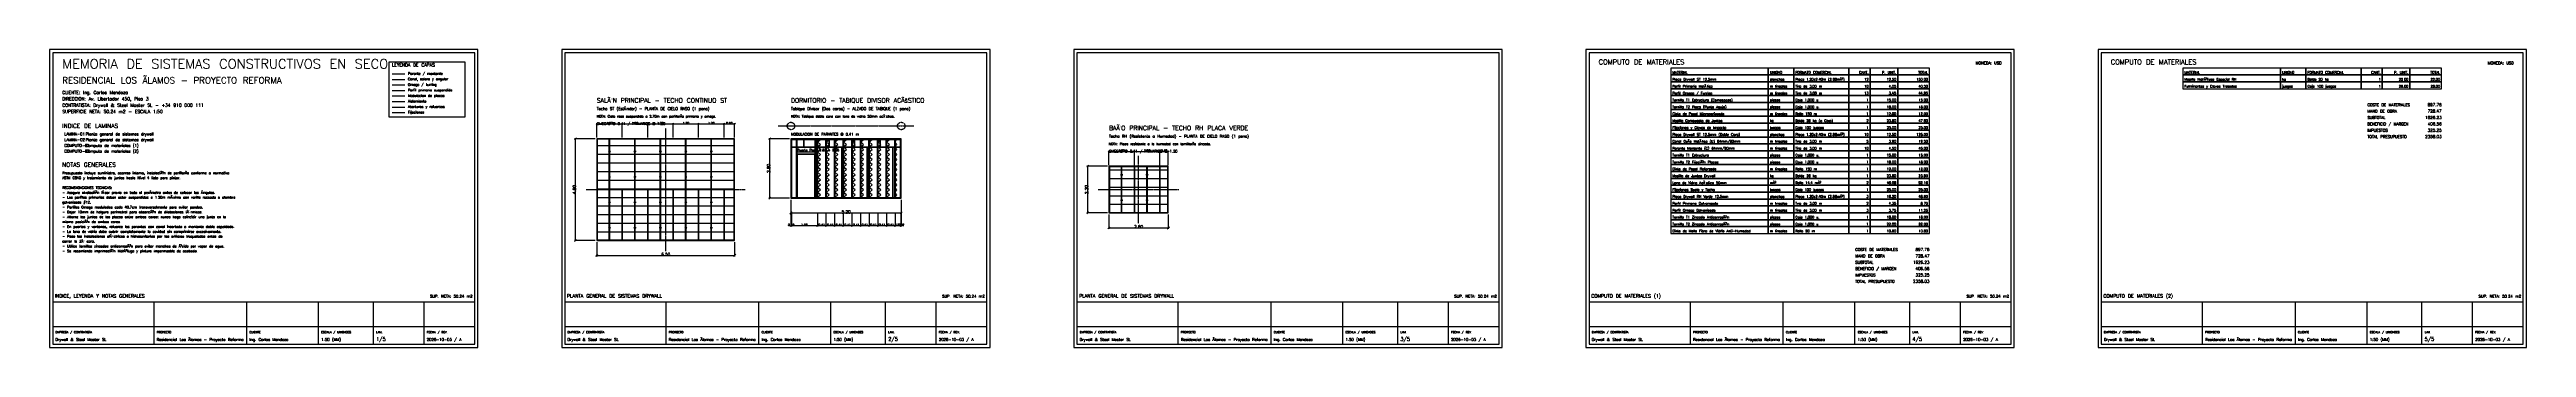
# Model space of a CAD drawing. Header units: millimetres. Extents: x 400 to 117200, y 400 to 14450.
import ezdxf
from ezdxf.enums import TextEntityAlignment as Align

# ---------------------------------------------------------------- set-up
doc = ezdxf.new("R2010")
doc.units = ezdxf.units.MM
doc.linetypes.add('CENTER', pattern=[2, 1.25, -0.25, 0.25, -0.25])
for name, color, linetype in [('ARQ-MURO', 7, 'CONTINUOUS'), ('DW-ABERTURA', 2, 'CONTINUOUS'), ('DW-AISLANTE', 40, 'CONTINUOUS'), ('DW-CANAL', 5, 'CONTINUOUS'), ('DW-COTA', 6, 'CONTINUOUS'), ('DW-EJE', 1, 'CENTER'), ('DW-FIJACION', 8, 'CONTINUOUS'), ('DW-OMEGA', 140, 'CONTINUOUS'), ('DW-PERFIL', 4, 'CONTINUOUS'), ('DW-PLACA', 3, 'CONTINUOUS'), ('DW-PRIMARIO', 30, 'CONTINUOUS'), ('DW-SIMBOLO', 7, 'CONTINUOUS'), ('DW-TEXTO', 7, 'CONTINUOUS'), ('PLANO-MARCO', 7, 'CONTINUOUS'), ('PLANO-TABLA', 7, 'CONTINUOUS')]:
    doc.layers.add(name, color=color, linetype=linetype)
doc.styles.get("Standard").update_dxf_attribs({"font": 'txt.shx'})

msp = doc.modelspace()

# ---------------------------------------------------------------- linework, layer by layer
at = {"layer": 'ARQ-MURO'}
for points in [[(26206, 5444.5), (32706, 5444.5), (32706, 10244.5), (26206, 10244.5)], [(35362, 7444.5), (40562, 7444.5), (40562, 10244.5), (35362, 10244.5)], [(50356, 6744.5), (53156, 6744.5), (53156, 8944.5), (50356, 8944.5)]]:
    msp.add_lwpolyline(points, close=True, dxfattribs=at)
at = {"layer": 'DW-ABERTURA'}
msp.add_line((16550, 11740), (17150, 11740), dxfattribs=at)
msp.add_lwpolyline([(35662, 7464.5), (36482, 7464.5), (36482, 9514.5), (35662, 9514.5)], close=True, dxfattribs=at)
at = {"layer": 'DW-AISLANTE'}
msp.add_line((16550, 12000), (17150, 12000), dxfattribs=at)
for points in [[(36615.56, 7474.5), (36753.94, 7593.630435), (36615.56, 7712.76087), (36753.94, 7831.891304), (36615.56, 7951.021739), (36753.94, 8070.152174), (36615.56, 8189.282609), (36753.94, 8308.413043), (36615.56, 8427.543478), (36753.94, 8546.673913), (36615.56, 8665.804348), (36753.94, 8784.934783), (36615.56, 8904.065217), (36753.94, 9023.195652), (36615.56, 9142.326087), (36753.94, 9261.456522), (36615.56, 9380.586957), (36753.94, 9499.717391), (36615.56, 9618.847826), (36753.94, 9737.978261), (36615.56, 9857.108696), (36753.94, 9976.23913), (36615.56, 10095.369565), (36753.94, 10214.5)], [(37022.56, 7474.5), (37160.94, 7593.630435), (37022.56, 7712.76087), (37160.94, 7831.891304), (37022.56, 7951.021739), (37160.94, 8070.152174), (37022.56, 8189.282609), (37160.94, 8308.413043), (37022.56, 8427.543478), (37160.94, 8546.673913), (37022.56, 8665.804348), (37160.94, 8784.934783), (37022.56, 8904.065217), (37160.94, 9023.195652), (37022.56, 9142.326087), (37160.94, 9261.456522), (37022.56, 9380.586957), (37160.94, 9499.717391), (37022.56, 9618.847826), (37160.94, 9737.978261), (37022.56, 9857.108696), (37160.94, 9976.23913), (37022.56, 10095.369565), (37160.94, 10214.5)], [(37429.56, 7474.5), (37567.94, 7593.630435), (37429.56, 7712.76087), (37567.94, 7831.891304), (37429.56, 7951.021739), (37567.94, 8070.152174), (37429.56, 8189.282609), (37567.94, 8308.413043), (37429.56, 8427.543478), (37567.94, 8546.673913), (37429.56, 8665.804348), (37567.94, 8784.934783), (37429.56, 8904.065217), (37567.94, 9023.195652), (37429.56, 9142.326087), (37567.94, 9261.456522), (37429.56, 9380.586957), (37567.94, 9499.717391), (37429.56, 9618.847826), (37567.94, 9737.978261), (37429.56, 9857.108696), (37567.94, 9976.23913), (37429.56, 10095.369565), (37567.94, 10214.5)], [(37836.56, 7474.5), (37974.94, 7593.630435), (37836.56, 7712.76087), (37974.94, 7831.891304), (37836.56, 7951.021739), (37974.94, 8070.152174), (37836.56, 8189.282609), (37974.94, 8308.413043), (37836.56, 8427.543478), (37974.94, 8546.673913), (37836.56, 8665.804348), (37974.94, 8784.934783), (37836.56, 8904.065217), (37974.94, 9023.195652), (37836.56, 9142.326087), (37974.94, 9261.456522), (37836.56, 9380.586957), (37974.94, 9499.717391), (37836.56, 9618.847826), (37974.94, 9737.978261), (37836.56, 9857.108696), (37974.94, 9976.23913), (37836.56, 10095.369565), (37974.94, 10214.5)], [(38243.56, 7474.5), (38381.94, 7593.630435), (38243.56, 7712.76087), (38381.94, 7831.891304), (38243.56, 7951.021739), (38381.94, 8070.152174), (38243.56, 8189.282609), (38381.94, 8308.413043), (38243.56, 8427.543478), (38381.94, 8546.673913), (38243.56, 8665.804348), (38381.94, 8784.934783), (38243.56, 8904.065217), (38381.94, 9023.195652), (38243.56, 9142.326087), (38381.94, 9261.456522), (38243.56, 9380.586957), (38381.94, 9499.717391), (38243.56, 9618.847826), (38381.94, 9737.978261), (38243.56, 9857.108696), (38381.94, 9976.23913), (38243.56, 10095.369565), (38381.94, 10214.5)], [(38650.56, 7474.5), (38788.94, 7593.630435), (38650.56, 7712.76087), (38788.94, 7831.891304), (38650.56, 7951.021739), (38788.94, 8070.152174), (38650.56, 8189.282609), (38788.94, 8308.413043), (38650.56, 8427.543478), (38788.94, 8546.673913), (38650.56, 8665.804348), (38788.94, 8784.934783), (38650.56, 8904.065217), (38788.94, 9023.195652), (38650.56, 9142.326087), (38788.94, 9261.456522), (38650.56, 9380.586957), (38788.94, 9499.717391), (38650.56, 9618.847826), (38788.94, 9737.978261), (38650.56, 9857.108696), (38788.94, 9976.23913), (38650.56, 10095.369565), (38788.94, 10214.5)], [(39057.56, 7474.5), (39195.94, 7593.630435), (39057.56, 7712.76087), (39195.94, 7831.891304), (39057.56, 7951.021739), (39195.94, 8070.152174), (39057.56, 8189.282609), (39195.94, 8308.413043), (39057.56, 8427.543478), (39195.94, 8546.673913), (39057.56, 8665.804348), (39195.94, 8784.934783), (39057.56, 8904.065217), (39195.94, 9023.195652), (39057.56, 9142.326087), (39195.94, 9261.456522), (39057.56, 9380.586957), (39195.94, 9499.717391), (39057.56, 9618.847826), (39195.94, 9737.978261), (39057.56, 9857.108696), (39195.94, 9976.23913), (39057.56, 10095.369565), (39195.94, 10214.5)], [(39464.56, 7474.5), (39602.94, 7593.630435), (39464.56, 7712.76087), (39602.94, 7831.891304), (39464.56, 7951.021739), (39602.94, 8070.152174), (39464.56, 8189.282609), (39602.94, 8308.413043), (39464.56, 8427.543478), (39602.94, 8546.673913), (39464.56, 8665.804348), (39602.94, 8784.934783), (39464.56, 8904.065217), (39602.94, 9023.195652), (39464.56, 9142.326087), (39602.94, 9261.456522), (39464.56, 9380.586957), (39602.94, 9499.717391), (39464.56, 9618.847826), (39602.94, 9737.978261), (39464.56, 9857.108696), (39602.94, 9976.23913), (39464.56, 10095.369565), (39602.94, 10214.5)], [(39871.56, 7474.5), (40009.94, 7593.630435), (39871.56, 7712.76087), (40009.94, 7831.891304), (39871.56, 7951.021739), (40009.94, 8070.152174), (39871.56, 8189.282609), (40009.94, 8308.413043), (39871.56, 8427.543478), (40009.94, 8546.673913), (39871.56, 8665.804348), (40009.94, 8784.934783), (39871.56, 8904.065217), (40009.94, 9023.195652), (39871.56, 9142.326087), (40009.94, 9261.456522), (39871.56, 9380.586957), (40009.94, 9499.717391), (39871.56, 9618.847826), (40009.94, 9737.978261), (39871.56, 9857.108696), (40009.94, 9976.23913), (39871.56, 10095.369565), (40009.94, 10214.5)], [(40267.44, 7474.5), (40358.56, 7593.630435), (40267.44, 7712.76087), (40358.56, 7831.891304), (40267.44, 7951.021739), (40358.56, 8070.152174), (40267.44, 8189.282609), (40358.56, 8308.413043), (40267.44, 8427.543478), (40358.56, 8546.673913), (40267.44, 8665.804348), (40358.56, 8784.934783), (40267.44, 8904.065217), (40358.56, 9023.195652), (40267.44, 9142.326087), (40358.56, 9261.456522), (40267.44, 9380.586957), (40358.56, 9499.717391), (40267.44, 9618.847826), (40358.56, 9737.978261), (40267.44, 9857.108696), (40358.56, 9976.23913), (40267.44, 10095.369565), (40358.56, 10214.5)]]:
    msp.add_lwpolyline(points, dxfattribs=at)
at = {"layer": 'DW-CANAL'}
for p, q in [((16550, 13040), (17150, 13040)), ((35362, 10214.5), (40562, 10214.5)), ((35362, 7474.5), (40562, 7474.5))]:
    msp.add_line(p, q, dxfattribs=at)
for points in [[(26231, 5469.5), (32681, 5469.5), (32681, 10219.5), (26231, 10219.5)], [(50381, 6769.5), (53131, 6769.5), (53131, 8919.5), (50381, 8919.5)]]:
    msp.add_lwpolyline(points, close=True, dxfattribs=at)
at = {"layer": 'DW-COTA'}
for p, q in [((26171, 10909.5), (26241, 10979.5)), ((26206, 10304.5), (26206, 10979.5)), ((26206, 10944.5), (27406, 10944.5)), ((27371, 10909.5), (27441, 10979.5)), ((27371, 10909.5), (27441, 10979.5)), ((27406, 10304.5), (27406, 10979.5)), ((27406, 10304.5), (27406, 10979.5)), ((27406, 10944.5), (28606, 10944.5)), ((28571, 10909.5), (28641, 10979.5)), ((28571, 10909.5), (28641, 10979.5)), ((28606, 10304.5), (28606, 10979.5)), ((28606, 10304.5), (28606, 10979.5)), ((28606, 10944.5), (29806, 10944.5)), ((29771, 10909.5), (29841, 10979.5)), ((29771, 10909.5), (29841, 10979.5)), ((29806, 10304.5), (29806, 10979.5)), ((29806, 10304.5), (29806, 10979.5)), ((29806, 10944.5), (31006, 10944.5)), ((30971, 10909.5), (31041, 10979.5)), ((30971, 10909.5), (31041, 10979.5)), ((31006, 10304.5), (31006, 10979.5)), ((31006, 10304.5), (31006, 10979.5)), ((31006, 10944.5), (32206, 10944.5)), ((32171, 10909.5), (32241, 10979.5)), ((32171, 10909.5), (32241, 10979.5)), ((32206, 10304.5), (32206, 10979.5)), ((32206, 10304.5), (32206, 10979.5)), ((32206, 10944.5), (32706, 10944.5)), ((32671, 10909.5), (32741, 10979.5)), ((32706, 10304.5), (32706, 10979.5)), ((25157, 10195.5), (25255, 10293.5)), ((26136, 10244.5), (25157, 10244.5)), ((25206, 5444.5), (25206, 10244.5)), ((34313, 10195.5), (34411, 10293.5)), ((35292, 10244.5), (34313, 10244.5)), ((34362, 7444.5), (34362, 10244.5)), ((50321, 9609.5), (50391, 9679.5)), ((50356, 9004.5), (50356, 9679.5)), ((50356, 9644.5), (51556, 9644.5)), ((51521, 9609.5), (51591, 9679.5)), ((51521, 9609.5), (51591, 9679.5)), ((51556, 9004.5), (51556, 9679.5)), ((51556, 9004.5), (51556, 9679.5)), ((51556, 9644.5), (52756, 9644.5)), ((52721, 9609.5), (52791, 9679.5)), ((52721, 9609.5), (52791, 9679.5)), ((52756, 9004.5), (52756, 9679.5)), ((52756, 9004.5), (52756, 9679.5)), ((52756, 9644.5), (53156, 9644.5)), ((53121, 9609.5), (53191, 9679.5)), ((53156, 9004.5), (53156, 9679.5)), ((49307, 8895.5), (49405, 8993.5)), ((50286, 8944.5), (49307, 8944.5)), ((49356, 6744.5), (49356, 8944.5)), ((34313, 7395.5), (34411, 7493.5)), ((35292, 7444.5), (34313, 7444.5)), ((35362, 7364.5), (35362, 6695.5)), ((40562, 7364.5), (40562, 6695.5)), ((35313, 6695.5), (35411, 6793.5)), ((35327, 6109.5), (35397, 6179.5)), ((35351, 6109.5), (35421, 6179.5)), ((35351, 6109.5), (35421, 6179.5)), ((35362, 6744.5), (40562, 6744.5)), ((35362, 6694.5), (35362, 6109.5)), ((35362, 6144.5), (35386, 6144.5)), ((35386, 6694.5), (35386, 6109.5)), ((35386, 6694.5), (35386, 6109.5)), ((35386, 6144.5), (36607, 6144.5)), ((36572, 6109.5), (36642, 6179.5)), ((36572, 6109.5), (36642, 6179.5)), ((36607, 6694.5), (36607, 6109.5)), ((36607, 6694.5), (36607, 6109.5)), ((36607, 6144.5), (37014, 6144.5)), ((36979, 6109.5), (37049, 6179.5)), ((36979, 6109.5), (37049, 6179.5)), ((37014, 6694.5), (37014, 6109.5)), ((37014, 6694.5), (37014, 6109.5)), ((37014, 6144.5), (37421, 6144.5)), ((37386, 6109.5), (37456, 6179.5)), ((37386, 6109.5), (37456, 6179.5)), ((37421, 6694.5), (37421, 6109.5)), ((37421, 6694.5), (37421, 6109.5)), ((37421, 6144.5), (37828, 6144.5)), ((37793, 6109.5), (37863, 6179.5)), ((37793, 6109.5), (37863, 6179.5)), ((37828, 6694.5), (37828, 6109.5)), ((37828, 6694.5), (37828, 6109.5)), ((37828, 6144.5), (38235, 6144.5)), ((38200, 6109.5), (38270, 6179.5)), ((38200, 6109.5), (38270, 6179.5)), ((38235, 6694.5), (38235, 6109.5)), ((38235, 6694.5), (38235, 6109.5)), ((38235, 6144.5), (38642, 6144.5)), ((38607, 6109.5), (38677, 6179.5)), ((38607, 6109.5), (38677, 6179.5)), ((38642, 6694.5), (38642, 6109.5)), ((38642, 6694.5), (38642, 6109.5)), ((38642, 6144.5), (39049, 6144.5)), ((39014, 6109.5), (39084, 6179.5)), ((39014, 6109.5), (39084, 6179.5)), ((39049, 6694.5), (39049, 6109.5)), ((39049, 6694.5), (39049, 6109.5)), ((39049, 6144.5), (39456, 6144.5)), ((39421, 6109.5), (39491, 6179.5)), ((39421, 6109.5), (39491, 6179.5)), ((39456, 6694.5), (39456, 6109.5)), ((39456, 6694.5), (39456, 6109.5)), ((39456, 6144.5), (39863, 6144.5)), ((39828, 6109.5), (39898, 6179.5)), ((39828, 6109.5), (39898, 6179.5)), ((39863, 6694.5), (39863, 6109.5)), ((39863, 6694.5), (39863, 6109.5)), ((39863, 6144.5), (40270, 6144.5)), ((40235, 6109.5), (40305, 6179.5)), ((40235, 6109.5), (40305, 6179.5)), ((40270, 6694.5), (40270, 6109.5)), ((40270, 6694.5), (40270, 6109.5)), ((40270, 6144.5), (40538, 6144.5)), ((40503, 6109.5), (40573, 6179.5)), ((40503, 6109.5), (40573, 6179.5)), ((40513, 6695.5), (40611, 6793.5)), ((40527, 6109.5), (40597, 6179.5)), ((40538, 6694.5), (40538, 6109.5)), ((40538, 6694.5), (40538, 6109.5)), ((40538, 6144.5), (40562, 6144.5)), ((40562, 6694.5), (40562, 6109.5)), ((49307, 6695.5), (49405, 6793.5)), ((50286, 6744.5), (49307, 6744.5)), ((50307, 5995.5), (50405, 6093.5)), ((50356, 6664.5), (50356, 5995.5)), ((50356, 6044.5), (53156, 6044.5)), ((53107, 5995.5), (53205, 6093.5)), ((53156, 6664.5), (53156, 5995.5)), ((25157, 5395.5), (25255, 5493.5)), ((26136, 5444.5), (25157, 5444.5)), ((26157, 4695.5), (26255, 4793.5)), ((26206, 5364.5), (26206, 4695.5)), ((26206, 4744.5), (32706, 4744.5)), ((32657, 4695.5), (32755, 4793.5)), ((32706, 5364.5), (32706, 4695.5))]:
    msp.add_line(p, q, dxfattribs=at)
at = {"layer": 'DW-EJE'}
for p, q in [((29456, 4944.5), (29456, 10744.5)), ((34762, 10844.5), (41162, 10844.5)), ((51756, 6244.5), (51756, 9444.5)), ((25706, 7844.5), (33206, 7844.5)), ((49856, 7844.5), (53656, 7844.5))]:
    msp.add_line(p, q, dxfattribs=at)
for centre in [(35362, 10844.5), (40562, 10844.5)]:
    msp.add_circle(centre, 175, dxfattribs=at)
at = {"layer": 'DW-FIJACION'}
msp.add_line((16550, 11480), (17150, 11480), dxfattribs=at)
at = {"layer": 'DW-OMEGA'}
for p, q in [((16550, 12780), (17150, 12780)), ((26206, 9921.5), (32706, 9921.5)), ((26206, 9514.5), (32706, 9514.5)), ((26206, 9107.5), (32706, 9107.5)), ((26206, 8700.5), (32706, 8700.5)), ((26206, 8293.5), (32706, 8293.5)), ((50356, 8779.5), (53156, 8779.5)), ((50356, 8372.5), (53156, 8372.5)), ((26206, 7886.5), (32706, 7886.5)), ((26206, 7479.5), (32706, 7479.5)), ((26206, 7072.5), (32706, 7072.5)), ((50356, 7965.5), (53156, 7965.5)), ((50356, 7558.5), (53156, 7558.5)), ((50356, 7151.5), (53156, 7151.5)), ((26206, 6665.5), (32706, 6665.5)), ((26206, 6258.5), (32706, 6258.5)), ((26206, 5851.5), (32706, 5851.5))]:
    msp.add_line(p, q, dxfattribs=at)
at = {"layer": 'DW-PERFIL'}
msp.add_line((16550, 13300), (17150, 13300), dxfattribs=at)
for points in [[(35362, 7474.5), (35410, 7474.5), (35410, 10214.5), (35362, 10214.5)], [(35614, 7474.5), (35662, 7474.5), (35662, 10214.5), (35614, 10214.5)], [(35614, 9514.5), (36530, 9514.5), (36530, 9604.5), (35614, 9604.5)], [(36482, 7474.5), (36530, 7474.5), (36530, 10214.5), (36482, 10214.5)], [(36583, 7474.5), (36631, 7474.5), (36631, 10214.5), (36583, 10214.5)], [(36990, 7474.5), (37038, 7474.5), (37038, 10214.5), (36990, 10214.5)], [(37397, 7474.5), (37445, 7474.5), (37445, 10214.5), (37397, 10214.5)], [(37804, 7474.5), (37852, 7474.5), (37852, 10214.5), (37804, 10214.5)], [(38211, 7474.5), (38259, 7474.5), (38259, 10214.5), (38211, 10214.5)], [(38618, 7474.5), (38666, 7474.5), (38666, 10214.5), (38618, 10214.5)], [(39025, 7474.5), (39073, 7474.5), (39073, 10214.5), (39025, 10214.5)], [(39432, 7474.5), (39480, 7474.5), (39480, 10214.5), (39432, 10214.5)], [(39839, 7474.5), (39887, 7474.5), (39887, 10214.5), (39839, 10214.5)], [(40246, 7474.5), (40294, 7474.5), (40294, 10214.5), (40246, 10214.5)], [(40514, 7474.5), (40562, 7474.5), (40562, 10214.5), (40514, 10214.5)]]:
    msp.add_lwpolyline(points, close=True, dxfattribs=at)
at = {"layer": 'DW-PLACA'}
msp.add_line((16550, 12260), (17150, 12260), dxfattribs=at)
for points in [[(26206, 7844.5), (26806, 7844.5), (26806, 10244.5), (26206, 10244.5)], [(26806, 7844.5), (28006, 7844.5), (28006, 10244.5), (26806, 10244.5)], [(28006, 7844.5), (29206, 7844.5), (29206, 10244.5), (28006, 10244.5)], [(29206, 7844.5), (30406, 7844.5), (30406, 10244.5), (29206, 10244.5)], [(30406, 7844.5), (31606, 7844.5), (31606, 10244.5), (30406, 10244.5)], [(31606, 7844.5), (32706, 7844.5), (32706, 10244.5), (31606, 10244.5)], [(35362, 9844.5), (35962, 9844.5), (35962, 10244.5), (35362, 10244.5)], [(35362, 7444.5), (36562, 7444.5), (36562, 9844.5), (35362, 9844.5)], [(35962, 9844.5), (37162, 9844.5), (37162, 10244.5), (35962, 10244.5)], [(36562, 7444.5), (37762, 7444.5), (37762, 9844.5), (36562, 9844.5)], [(37162, 9844.5), (38362, 9844.5), (38362, 10244.5), (37162, 10244.5)], [(37762, 7444.5), (38962, 7444.5), (38962, 9844.5), (37762, 9844.5)], [(38362, 9844.5), (39562, 9844.5), (39562, 10244.5), (38362, 10244.5)], [(38962, 7444.5), (40162, 7444.5), (40162, 9844.5), (38962, 9844.5)], [(39562, 9844.5), (40562, 9844.5), (40562, 10244.5), (39562, 10244.5)], [(40162, 7444.5), (40562, 7444.5), (40562, 9844.5), (40162, 9844.5)], [(50356, 6744.5), (51556, 6744.5), (51556, 8944.5), (50356, 8944.5)], [(51556, 6744.5), (52756, 6744.5), (52756, 8944.5), (51556, 8944.5)], [(52756, 6744.5), (53156, 6744.5), (53156, 8944.5), (52756, 8944.5)], [(26206, 5444.5), (27406, 5444.5), (27406, 7844.5), (26206, 7844.5)], [(27406, 5444.5), (28606, 5444.5), (28606, 7844.5), (27406, 7844.5)], [(28606, 5444.5), (29806, 5444.5), (29806, 7844.5), (28606, 7844.5)], [(29806, 5444.5), (31006, 5444.5), (31006, 7844.5), (29806, 7844.5)], [(31006, 5444.5), (32206, 5444.5), (32206, 7844.5), (31006, 7844.5)], [(32206, 5444.5), (32706, 5444.5), (32706, 7844.5), (32206, 7844.5)]]:
    msp.add_lwpolyline(points, close=True, dxfattribs=at)
at = {"layer": 'DW-PRIMARIO'}
for p, q in [((16550, 12520), (17150, 12520)), ((26794, 5444.5), (26794, 10244.5)), ((26818, 5444.5), (26818, 10244.5)), ((27994, 5444.5), (27994, 10244.5)), ((28018, 5444.5), (28018, 10244.5)), ((29194, 5444.5), (29194, 10244.5)), ((29218, 5444.5), (29218, 10244.5)), ((30394, 5444.5), (30394, 10244.5)), ((30418, 5444.5), (30418, 10244.5)), ((31594, 5444.5), (31594, 10244.5)), ((31618, 5444.5), (31618, 10244.5)), ((50944, 6744.5), (50944, 8944.5)), ((50968, 6744.5), (50968, 8944.5)), ((52144, 6744.5), (52144, 8944.5)), ((52168, 6744.5), (52168, 8944.5))]:
    msp.add_line(p, q, dxfattribs=at)
at = {"layer": 'DW-SIMBOLO'}
for p, q in [((26758, 9644.5), (26854, 9644.5)), ((26806, 9596.5), (26806, 9692.5)), ((27958, 9644.5), (28054, 9644.5)), ((28006, 9596.5), (28006, 9692.5)), ((29158, 9644.5), (29254, 9644.5)), ((29206, 9596.5), (29206, 9692.5)), ((30358, 9644.5), (30454, 9644.5)), ((30406, 9596.5), (30406, 9692.5)), ((31558, 9644.5), (31654, 9644.5)), ((31606, 9596.5), (31606, 9692.5)), ((26758, 8444.5), (26854, 8444.5)), ((26806, 8396.5), (26806, 8492.5)), ((27958, 8444.5), (28054, 8444.5)), ((28006, 8396.5), (28006, 8492.5)), ((29158, 8444.5), (29254, 8444.5)), ((29206, 8396.5), (29206, 8492.5)), ((30358, 8444.5), (30454, 8444.5)), ((30406, 8396.5), (30406, 8492.5)), ((31558, 8444.5), (31654, 8444.5)), ((31606, 8396.5), (31606, 8492.5)), ((50908, 8544.5), (51004, 8544.5)), ((50956, 8496.5), (50956, 8592.5)), ((52108, 8544.5), (52204, 8544.5)), ((52156, 8496.5), (52156, 8592.5)), ((26758, 7244.5), (26854, 7244.5)), ((26806, 7196.5), (26806, 7292.5)), ((27958, 7244.5), (28054, 7244.5)), ((28006, 7196.5), (28006, 7292.5)), ((29158, 7244.5), (29254, 7244.5)), ((29206, 7196.5), (29206, 7292.5)), ((30358, 7244.5), (30454, 7244.5)), ((30406, 7196.5), (30406, 7292.5)), ((31558, 7244.5), (31654, 7244.5)), ((31606, 7196.5), (31606, 7292.5)), ((50908, 7344.5), (51004, 7344.5)), ((50956, 7296.5), (50956, 7392.5)), ((52108, 7344.5), (52204, 7344.5)), ((52156, 7296.5), (52156, 7392.5)), ((26758, 6044.5), (26854, 6044.5)), ((26806, 5996.5), (26806, 6092.5)), ((27958, 6044.5), (28054, 6044.5)), ((28006, 5996.5), (28006, 6092.5)), ((29158, 6044.5), (29254, 6044.5)), ((29206, 5996.5), (29206, 6092.5)), ((30358, 6044.5), (30454, 6044.5)), ((30406, 5996.5), (30406, 6092.5)), ((31558, 6044.5), (31654, 6044.5)), ((31606, 5996.5), (31606, 6092.5))]:
    msp.add_line(p, q, dxfattribs=at)
for centre in [(26806, 9644.5), (28006, 9644.5), (29206, 9644.5), (30406, 9644.5), (31606, 9644.5), (26806, 8444.5), (28006, 8444.5), (29206, 8444.5), (30406, 8444.5), (31606, 8444.5), (50956, 8544.5), (52156, 8544.5), (26806, 7244.5), (28006, 7244.5), (29206, 7244.5), (30406, 7244.5), (31606, 7244.5), (50956, 7344.5), (52156, 7344.5), (26806, 6044.5), (28006, 6044.5), (29206, 6044.5), (30406, 6044.5), (31606, 6044.5)]:
    msp.add_circle(centre, 30, dxfattribs=at)
at = {"layer": 'PLANO-MARCO'}
for p, q in [((550, 2550), (20450, 2550)), ((550, 2550), (20450, 2550)), ((5326, 550), (5326, 2550)), ((5326, 550), (5326, 2550)), ((9704, 550), (9704, 2550)), ((9704, 550), (9704, 2550)), ((13087, 550), (13087, 2550)), ((13087, 550), (13087, 2550)), ((15674, 550), (15674, 2550)), ((15674, 550), (15674, 2550)), ((18062, 550), (18062, 2550)), ((18062, 550), (18062, 2550)), ((24700, 2550), (44600, 2550)), ((29476, 550), (29476, 2550)), ((33854, 550), (33854, 2550)), ((37237, 550), (37237, 2550)), ((39824, 550), (39824, 2550)), ((42212, 550), (42212, 2550)), ((48850, 2550), (68750, 2550)), ((53626, 550), (53626, 2550)), ((58004, 550), (58004, 2550)), ((61387, 550), (61387, 2550)), ((63974, 550), (63974, 2550)), ((66362, 550), (66362, 2550)), ((73000, 2550), (92900, 2550)), ((73000, 2550), (92900, 2550)), ((77776, 550), (77776, 2550)), ((77776, 550), (77776, 2550)), ((82154, 550), (82154, 2550)), ((82154, 550), (82154, 2550)), ((85537, 550), (85537, 2550)), ((85537, 550), (85537, 2550)), ((88124, 550), (88124, 2550)), ((88124, 550), (88124, 2550)), ((90512, 550), (90512, 2550)), ((90512, 550), (90512, 2550)), ((97150, 2550), (117050, 2550)), ((97150, 2550), (117050, 2550)), ((101926, 550), (101926, 2550)), ((101926, 550), (101926, 2550)), ((106304, 550), (106304, 2550)), ((106304, 550), (106304, 2550)), ((109687, 550), (109687, 2550)), ((109687, 550), (109687, 2550)), ((112274, 550), (112274, 2550)), ((112274, 550), (112274, 2550)), ((114662, 550), (114662, 2550)), ((114662, 550), (114662, 2550)), ((550, 1390), (20450, 1390)), ((550, 1390), (20450, 1390)), ((24700, 1390), (44600, 1390)), ((48850, 1390), (68750, 1390)), ((73000, 1390), (92900, 1390)), ((73000, 1390), (92900, 1390)), ((97150, 1390), (117050, 1390)), ((97150, 1390), (117050, 1390))]:
    msp.add_line(p, q, dxfattribs=at)
for points in [[(400, 400), (20600, 400), (20600, 14450), (400, 14450)], [(400, 400), (20600, 400), (20600, 14450), (400, 14450)], [(550, 550), (20450, 550), (20450, 14300), (550, 14300)], [(550, 550), (20450, 550), (20450, 14300), (550, 14300)], [(24550, 400), (44750, 400), (44750, 14450), (24550, 14450)], [(24700, 550), (44600, 550), (44600, 14300), (24700, 14300)], [(48700, 400), (68900, 400), (68900, 14450), (48700, 14450)], [(48850, 550), (68750, 550), (68750, 14300), (48850, 14300)], [(72850, 400), (93050, 400), (93050, 14450), (72850, 14450)], [(72850, 400), (93050, 400), (93050, 14450), (72850, 14450)], [(73000, 550), (92900, 550), (92900, 14300), (73000, 14300)], [(73000, 550), (92900, 550), (92900, 14300), (73000, 14300)], [(97000, 400), (117200, 400), (117200, 14450), (97000, 14450)], [(97000, 400), (117200, 400), (117200, 14450), (97000, 14450)], [(97150, 550), (117050, 550), (117050, 14300), (97150, 14300)], [(97150, 550), (117050, 550), (117050, 14300), (97150, 14300)], [(16400, 11270), (20000, 11270), (20000, 13850), (16400, 13850)]]:
    msp.add_lwpolyline(points, close=True, dxfattribs=at)
at = {"layer": 'PLANO-TABLA'}
for points in [[(76850, 13250), (81450, 13250), (81450, 13575), (76850, 13575)], [(76850, 12925), (81450, 12925), (81450, 13250), (76850, 13250)], [(76850, 12600), (81450, 12600), (81450, 12925), (76850, 12925)], [(81450, 13250), (82650, 13250), (82650, 13575), (81450, 13575)], [(81450, 12925), (82650, 12925), (82650, 13250), (81450, 13250)], [(81450, 12600), (82650, 12600), (82650, 12925), (81450, 12925)], [(82650, 13250), (85250, 13250), (85250, 13575), (82650, 13575)], [(82650, 12925), (85250, 12925), (85250, 13250), (82650, 13250)], [(82650, 12600), (85250, 12600), (85250, 12925), (82650, 12925)], [(85250, 13250), (86250, 13250), (86250, 13575), (85250, 13575)], [(85250, 12925), (86250, 12925), (86250, 13250), (85250, 13250)], [(85250, 12600), (86250, 12600), (86250, 12925), (85250, 12925)], [(86250, 13250), (87550, 13250), (87550, 13575), (86250, 13575)], [(86250, 12925), (87550, 12925), (87550, 13250), (86250, 13250)], [(86250, 12600), (87550, 12600), (87550, 12925), (86250, 12925)], [(87550, 13250), (89050, 13250), (89050, 13575), (87550, 13575)], [(87550, 12925), (89050, 12925), (89050, 13250), (87550, 13250)], [(87550, 12600), (89050, 12600), (89050, 12925), (87550, 12925)], [(101000, 13250), (105600, 13250), (105600, 13575), (101000, 13575)], [(101000, 12925), (105600, 12925), (105600, 13250), (101000, 13250)], [(101000, 12600), (105600, 12600), (105600, 12925), (101000, 12925)], [(105600, 13250), (106800, 13250), (106800, 13575), (105600, 13575)], [(105600, 12925), (106800, 12925), (106800, 13250), (105600, 13250)], [(105600, 12600), (106800, 12600), (106800, 12925), (105600, 12925)], [(106800, 13250), (109400, 13250), (109400, 13575), (106800, 13575)], [(106800, 12925), (109400, 12925), (109400, 13250), (106800, 13250)], [(106800, 12600), (109400, 12600), (109400, 12925), (106800, 12925)], [(109400, 13250), (110400, 13250), (110400, 13575), (109400, 13575)], [(109400, 12925), (110400, 12925), (110400, 13250), (109400, 13250)], [(109400, 12600), (110400, 12600), (110400, 12925), (109400, 12925)], [(110400, 13250), (111700, 13250), (111700, 13575), (110400, 13575)], [(110400, 12925), (111700, 12925), (111700, 13250), (110400, 13250)], [(110400, 12600), (111700, 12600), (111700, 12925), (110400, 12925)], [(111700, 13250), (113200, 13250), (113200, 13575), (111700, 13575)], [(111700, 12925), (113200, 12925), (113200, 13250), (111700, 13250)], [(111700, 12600), (113200, 12600), (113200, 12925), (111700, 12925)], [(76850, 12275), (81450, 12275), (81450, 12600), (76850, 12600)], [(76850, 11950), (81450, 11950), (81450, 12275), (76850, 12275)], [(76850, 11625), (81450, 11625), (81450, 11950), (76850, 11950)], [(81450, 12275), (82650, 12275), (82650, 12600), (81450, 12600)], [(81450, 11950), (82650, 11950), (82650, 12275), (81450, 12275)], [(81450, 11625), (82650, 11625), (82650, 11950), (81450, 11950)], [(82650, 12275), (85250, 12275), (85250, 12600), (82650, 12600)], [(82650, 11950), (85250, 11950), (85250, 12275), (82650, 12275)], [(82650, 11625), (85250, 11625), (85250, 11950), (82650, 11950)], [(85250, 12275), (86250, 12275), (86250, 12600), (85250, 12600)], [(85250, 11950), (86250, 11950), (86250, 12275), (85250, 12275)], [(85250, 11625), (86250, 11625), (86250, 11950), (85250, 11950)], [(86250, 12275), (87550, 12275), (87550, 12600), (86250, 12600)], [(86250, 11950), (87550, 11950), (87550, 12275), (86250, 12275)], [(86250, 11625), (87550, 11625), (87550, 11950), (86250, 11950)], [(87550, 12275), (89050, 12275), (89050, 12600), (87550, 12600)], [(87550, 11950), (89050, 11950), (89050, 12275), (87550, 12275)], [(87550, 11625), (89050, 11625), (89050, 11950), (87550, 11950)], [(76850, 11300), (81450, 11300), (81450, 11625), (76850, 11625)], [(76850, 10975), (81450, 10975), (81450, 11300), (76850, 11300)], [(76850, 10650), (81450, 10650), (81450, 10975), (76850, 10975)], [(76850, 10325), (81450, 10325), (81450, 10650), (76850, 10650)], [(81450, 11300), (82650, 11300), (82650, 11625), (81450, 11625)], [(81450, 10975), (82650, 10975), (82650, 11300), (81450, 11300)], [(81450, 10650), (82650, 10650), (82650, 10975), (81450, 10975)], [(81450, 10325), (82650, 10325), (82650, 10650), (81450, 10650)], [(82650, 11300), (85250, 11300), (85250, 11625), (82650, 11625)], [(82650, 10975), (85250, 10975), (85250, 11300), (82650, 11300)], [(82650, 10650), (85250, 10650), (85250, 10975), (82650, 10975)], [(82650, 10325), (85250, 10325), (85250, 10650), (82650, 10650)], [(85250, 11300), (86250, 11300), (86250, 11625), (85250, 11625)], [(85250, 10975), (86250, 10975), (86250, 11300), (85250, 11300)], [(85250, 10650), (86250, 10650), (86250, 10975), (85250, 10975)], [(85250, 10325), (86250, 10325), (86250, 10650), (85250, 10650)], [(86250, 11300), (87550, 11300), (87550, 11625), (86250, 11625)], [(86250, 10975), (87550, 10975), (87550, 11300), (86250, 11300)], [(86250, 10650), (87550, 10650), (87550, 10975), (86250, 10975)], [(86250, 10325), (87550, 10325), (87550, 10650), (86250, 10650)], [(87550, 11300), (89050, 11300), (89050, 11625), (87550, 11625)], [(87550, 10975), (89050, 10975), (89050, 11300), (87550, 11300)], [(87550, 10650), (89050, 10650), (89050, 10975), (87550, 10975)], [(87550, 10325), (89050, 10325), (89050, 10650), (87550, 10650)], [(76850, 10000), (81450, 10000), (81450, 10325), (76850, 10325)], [(76850, 9675), (81450, 9675), (81450, 10000), (76850, 10000)], [(76850, 9350), (81450, 9350), (81450, 9675), (76850, 9675)], [(76850, 9025), (81450, 9025), (81450, 9350), (76850, 9350)], [(81450, 10000), (82650, 10000), (82650, 10325), (81450, 10325)], [(81450, 9675), (82650, 9675), (82650, 10000), (81450, 10000)], [(81450, 9350), (82650, 9350), (82650, 9675), (81450, 9675)], [(81450, 9025), (82650, 9025), (82650, 9350), (81450, 9350)], [(82650, 10000), (85250, 10000), (85250, 10325), (82650, 10325)], [(82650, 9675), (85250, 9675), (85250, 10000), (82650, 10000)], [(82650, 9350), (85250, 9350), (85250, 9675), (82650, 9675)], [(82650, 9025), (85250, 9025), (85250, 9350), (82650, 9350)], [(85250, 10000), (86250, 10000), (86250, 10325), (85250, 10325)], [(85250, 9675), (86250, 9675), (86250, 10000), (85250, 10000)], [(85250, 9350), (86250, 9350), (86250, 9675), (85250, 9675)], [(85250, 9025), (86250, 9025), (86250, 9350), (85250, 9350)], [(86250, 10000), (87550, 10000), (87550, 10325), (86250, 10325)], [(86250, 9675), (87550, 9675), (87550, 10000), (86250, 10000)], [(86250, 9350), (87550, 9350), (87550, 9675), (86250, 9675)], [(86250, 9025), (87550, 9025), (87550, 9350), (86250, 9350)], [(87550, 10000), (89050, 10000), (89050, 10325), (87550, 10325)], [(87550, 9675), (89050, 9675), (89050, 10000), (87550, 10000)], [(87550, 9350), (89050, 9350), (89050, 9675), (87550, 9675)], [(87550, 9025), (89050, 9025), (89050, 9350), (87550, 9350)], [(76850, 8700), (81450, 8700), (81450, 9025), (76850, 9025)], [(76850, 8375), (81450, 8375), (81450, 8700), (76850, 8700)], [(76850, 8050), (81450, 8050), (81450, 8375), (76850, 8375)], [(81450, 8700), (82650, 8700), (82650, 9025), (81450, 9025)], [(81450, 8375), (82650, 8375), (82650, 8700), (81450, 8700)], [(81450, 8050), (82650, 8050), (82650, 8375), (81450, 8375)], [(82650, 8700), (85250, 8700), (85250, 9025), (82650, 9025)], [(82650, 8375), (85250, 8375), (85250, 8700), (82650, 8700)], [(82650, 8050), (85250, 8050), (85250, 8375), (82650, 8375)], [(85250, 8700), (86250, 8700), (86250, 9025), (85250, 9025)], [(85250, 8375), (86250, 8375), (86250, 8700), (85250, 8700)], [(85250, 8050), (86250, 8050), (86250, 8375), (85250, 8375)], [(86250, 8700), (87550, 8700), (87550, 9025), (86250, 9025)], [(86250, 8375), (87550, 8375), (87550, 8700), (86250, 8700)], [(86250, 8050), (87550, 8050), (87550, 8375), (86250, 8375)], [(87550, 8700), (89050, 8700), (89050, 9025), (87550, 9025)], [(87550, 8375), (89050, 8375), (89050, 8700), (87550, 8700)], [(87550, 8050), (89050, 8050), (89050, 8375), (87550, 8375)], [(76850, 7725), (81450, 7725), (81450, 8050), (76850, 8050)], [(76850, 7400), (81450, 7400), (81450, 7725), (76850, 7725)], [(76850, 7075), (81450, 7075), (81450, 7400), (76850, 7400)], [(76850, 6750), (81450, 6750), (81450, 7075), (76850, 7075)], [(81450, 7725), (82650, 7725), (82650, 8050), (81450, 8050)], [(81450, 7400), (82650, 7400), (82650, 7725), (81450, 7725)], [(81450, 7075), (82650, 7075), (82650, 7400), (81450, 7400)], [(81450, 6750), (82650, 6750), (82650, 7075), (81450, 7075)], [(82650, 7725), (85250, 7725), (85250, 8050), (82650, 8050)], [(82650, 7400), (85250, 7400), (85250, 7725), (82650, 7725)], [(82650, 7075), (85250, 7075), (85250, 7400), (82650, 7400)], [(82650, 6750), (85250, 6750), (85250, 7075), (82650, 7075)], [(85250, 7725), (86250, 7725), (86250, 8050), (85250, 8050)], [(85250, 7400), (86250, 7400), (86250, 7725), (85250, 7725)], [(85250, 7075), (86250, 7075), (86250, 7400), (85250, 7400)], [(85250, 6750), (86250, 6750), (86250, 7075), (85250, 7075)], [(86250, 7725), (87550, 7725), (87550, 8050), (86250, 8050)], [(86250, 7400), (87550, 7400), (87550, 7725), (86250, 7725)], [(86250, 7075), (87550, 7075), (87550, 7400), (86250, 7400)], [(86250, 6750), (87550, 6750), (87550, 7075), (86250, 7075)], [(87550, 7725), (89050, 7725), (89050, 8050), (87550, 8050)], [(87550, 7400), (89050, 7400), (89050, 7725), (87550, 7725)], [(87550, 7075), (89050, 7075), (89050, 7400), (87550, 7400)], [(87550, 6750), (89050, 6750), (89050, 7075), (87550, 7075)], [(76850, 6425), (81450, 6425), (81450, 6750), (76850, 6750)], [(76850, 6100), (81450, 6100), (81450, 6425), (76850, 6425)], [(76850, 5775), (81450, 5775), (81450, 6100), (76850, 6100)], [(81450, 6425), (82650, 6425), (82650, 6750), (81450, 6750)], [(81450, 6100), (82650, 6100), (82650, 6425), (81450, 6425)], [(81450, 5775), (82650, 5775), (82650, 6100), (81450, 6100)], [(82650, 6425), (85250, 6425), (85250, 6750), (82650, 6750)], [(82650, 6100), (85250, 6100), (85250, 6425), (82650, 6425)], [(82650, 5775), (85250, 5775), (85250, 6100), (82650, 6100)], [(85250, 6425), (86250, 6425), (86250, 6750), (85250, 6750)], [(85250, 6100), (86250, 6100), (86250, 6425), (85250, 6425)], [(85250, 5775), (86250, 5775), (86250, 6100), (85250, 6100)], [(86250, 6425), (87550, 6425), (87550, 6750), (86250, 6750)], [(86250, 6100), (87550, 6100), (87550, 6425), (86250, 6425)], [(86250, 5775), (87550, 5775), (87550, 6100), (86250, 6100)], [(87550, 6425), (89050, 6425), (89050, 6750), (87550, 6750)], [(87550, 6100), (89050, 6100), (89050, 6425), (87550, 6425)], [(87550, 5775), (89050, 5775), (89050, 6100), (87550, 6100)]]:
    msp.add_lwpolyline(points, close=True, dxfattribs=at)

# ---------------------------------------------------------------- texts
at = {"layer": 'DW-COTA'}
for s, height, p in [('1.20', 100, (26806, 10979.5)), ('1.20', 100, (28006, 10979.5)), ('1.20', 100, (29206, 10979.5)), ('1.20', 100, (30406, 10979.5)), ('1.20', 100, (31606, 10979.5)), ('0.50', 100, (32456, 10979.5)), ('1.20', 100, (50956, 9679.5)), ('1.20', 100, (52156, 9679.5)), ('0.40', 100, (52956, 9679.5)), ('0.02', 100, (35374, 6179.5)), ('1.22', 100, (35996.5, 6179.5)), ('0.41', 100, (36810.5, 6179.5)), ('0.41', 100, (37217.5, 6179.5)), ('0.41', 100, (37624.5, 6179.5)), ('5.20', 140, (37962, 6793.5)), ('0.41', 100, (38031.5, 6179.5)), ('0.41', 100, (38438.5, 6179.5)), ('0.41', 100, (38845.5, 6179.5)), ('0.41', 100, (39252.5, 6179.5)), ('0.41', 100, (39659.5, 6179.5)), ('0.41', 100, (40066.5, 6179.5)), ('0.27', 100, (40404, 6179.5)), ('0.02', 100, (40550, 6179.5)), ('2.80', 140, (51756, 6093.5)), ('6.50', 140, (29456, 4793.5))]:
    msp.add_text(s, height=height, dxfattribs=at).set_placement(p, align=Align.MIDDLE)
for s, p in [('2.80', (34306, 8844.5)), ('4.80', (25150, 7844.5)), ('2.20', (49300, 7844.5))]:
    msp.add_text(s, height=140, rotation=90, dxfattribs=at).set_placement(p, align=Align.MIDDLE)
at = {"layer": 'DW-TEXTO'}
for s, height, p in [('RESIDENCIAL LOS ÃLAMOS - PROYECTO REFORMA', 300, (1000, 12850)), ('MEMORIA DE SISTEMAS CONSTRUCTIVOS EN SECO', 450, (1000, 13550)), ('LEYENDA DE CAPAS', 150, (16550, 13650)), ('Canal, solera y angular', 115, (17300, 13000)), ('Omega / furring', 115, (17300, 12740)), ('Parante / montante', 115, (17300, 13260)), ('COMPUTO DE MATERIALES', 230, (73450, 13750)), ('Placa Drywall ST 12.5mm', 115, (76925, 12985)), ('MATERIAL', 120, (76925, 13310)), ('planchas', 115, (81525, 12985)), ('UNIDAD', 120, (81525, 13310)), ('Placa 1.20x2.40m (2.88mÂ²)', 115, (82725, 12985)), ('FORMATO COMERCIAL', 120, (82725, 13310)), ('COMPUTO DE MATERIALES', 230, (97600, 13750)), ('Masilla HidrÃ³fuga Especial RH', 115, (101075, 12985)), ('MATERIAL', 120, (101075, 13310)), ('kg', 115, (105675, 12985)), ('UNIDAD', 120, (105675, 13310)), ('Balde 20 kg', 115, (106875, 12985)), ('FORMATO COMERCIAL', 120, (106875, 13310)), ('CLIENTE: Ing. Carlos Mendoza', 150, (1000, 12350)), ('CONTRATISTA: Drywall & Steel Master SL - +34 910 000 111', 150, (1000, 11750)), ('DIRECCION: Av. Libertador 450, Piso 3', 150, (1000, 12050)), ('Aislamiento', 115, (17300, 11960)), ('Aberturas y refuerzos', 115, (17300, 11700)), ('Perfil primario suspendido', 115, (17300, 12480)), ('Modulacion de placas', 115, (17300, 12220)), ('Techo ST (EstÃ¡ndar) - PLANTA DE CIELO RASO (1 pano)', 130, (26206, 11594.5)), ('SALÃ“N PRINCIPAL - TECHO CONTINUO ST', 210, (26206, 11944.5)), ('Tabique Divisor (Dos caras) - ALZADO DE TABIQUE (1 pano)', 130, (35362, 11594.5)), ('DORMITORIO - TABIQUE DIVISOR ACÃšSTICO', 210, (35362, 11944.5)), ('Tornillo T1 Estructura (Comecocos)', 115, (76925, 12010)), ('Tornillo T2 Placa (Punta Aguja)', 115, (76925, 11685)), ('Perfil Primario MetÃ¡lico', 115, (76925, 12660)), ('Perfil Omega / Furring', 115, (76925, 12335)), ('m lineales', 115, (81525, 12660)), ('m lineales', 115, (81525, 12335)), ('piezas', 115, (81525, 12010)), ('piezas', 115, (81525, 11685)), ('Tira de 3.00 m', 115, (82725, 12660)), ('Tira de 3.00 m', 115, (82725, 12335)), ('Caja 1,000 u.', 115, (82725, 12010)), ('Caja 1,000 u.', 115, (82725, 11685)), ('Fulminantes y Clavos Tratados', 115, (101075, 12660)), ('juegos', 115, (105675, 12660)), ('Caja 100 juegos', 115, (106875, 12660)), ('COSTE DE MATERIALES', 130, (109700, 11775)), ('SUPERFICIE NETA: 50.24 m2 - ESCALA 1:50', 150, (1000, 11450)), ('INDICE DE LAMINAS', 200, (1000, 10750)), ('LAMINA-01', 130, (1100, 10400)), ('Planta general de sistemas drywall', 130, (2100, 10400)), ('Fijaciones', 115, (17300, 11440)), ('OMEGAS @ 0.41 / PRIMARIOS @ 1.20', 120, (26206, 10894.5)), ('NOTA: Cielo raso suspendido a 2.70m con perfilerÃ\xada primario y omega.', 110, (26206, 11244.5)), ('NOTA: Tabique doble cara con lana de vidrio 50mm acÃºstica.', 110, (35362, 11244.5)), ('MODULACION DE PARANTES @ 0.41 m', 120, (35362, 10394.5)), ('BAÃ‘O PRINCIPAL - TECHO RH PLACA VERDE', 210, (50356, 10644.5)), ('Cinta de Papel Microperforada', 115, (76925, 11360)), ('Masilla Compuesto de Juntas', 115, (76925, 11035)), ('Fijaciones y Clavos de Impacto', 115, (76925, 10710)), ('Placa Drywall ST 12.5mm (Doble Cara)', 115, (76925, 10385)), ('juegos', 115, (81525, 10710)), ('m lineales', 115, (81525, 11360)), ('kg', 115, (81525, 11035)), ('Caja 100 juegos', 115, (82725, 10710)), ('Rollo 150 m', 115, (82725, 11360)), ('Balde 28 kg (o Caja)', 115, (82725, 11035)), ('Placa 1.20x2.40m (2.88mÂ²)', 115, (82725, 10385)), ('SUBTOTAL', 130, (109700, 11175)), ('MANO DE OBRA', 130, (109700, 11475)), ('BENEFICIO / MARGEN', 130, (109700, 10875)), ('IMPUESTOS', 130, (109700, 10575)), ('COMPUTO-01', 130, (1100, 9860)), ('COMPUTO-02', 130, (1100, 9590)), ('LAMINA-02', 130, (1100, 10130)), ('Computo de materiales (1)', 130, (2100, 9860)), ('Computo de materiales (2)', 130, (2100, 9590)), ('Planta general de sistemas drywall', 130, (2100, 10130)), ('Puerta Paso 0.82 x 2.05', 110, (35662, 9654.5)), ('Techo RH (Resistente a Humedad) - PLANTA DE CIELO RASO (1 pano)', 130, (50356, 10294.5)), ('OMEGAS @ 0.41 / PRIMARIOS @ 1.20', 120, (50356, 9594.5)), ('NOTA: Placa resistente a la humedad con tornillerÃ\xada zincada.', 110, (50356, 9944.5)), ('Tornillo T1 Estructura', 115, (76925, 9410)), ('Canal GuÃ\xada MetÃ¡lica (U) 64mm/90mm', 115, (76925, 10060)), ('Parante Montante (C) 64mm/90mm', 115, (76925, 9735)), ('planchas', 115, (81525, 10385)), ('m lineales', 115, (81525, 10060)), ('m lineales', 115, (81525, 9735)), ('piezas', 115, (81525, 9410)), ('Tira de 3.00 m', 115, (82725, 10060)), ('Tira de 3.00 m', 115, (82725, 9735)), ('Caja 1,000 u.', 115, (82725, 9410)), ('TOTAL PRESUPUESTO', 130, (109700, 10275)), ('ASTM C840 y tratamiento de juntas hasta Nivel 4 listo para pintar.', 115, (1000, 8340)), ('Presupuesto incluye suministro, acarreo interno, instalaciÃ³n de perfilerÃ\xada conforme a normativa', 115, (1000, 8570)), ('NOTAS GENERALES', 200, (1000, 8920)), ('Tornillo T2 FijaciÃ³n Placas', 115, (76925, 9085)), ('Cinta de Papel Reforzada', 115, (76925, 8760)), ('Masilla de Juntas Drywall', 115, (76925, 8435)), ('Lana de Vidrio AcÃºstica 50mm', 115, (76925, 8110)), ('piezas', 115, (81525, 9085)), ('m lineales', 115, (81525, 8760)), ('kg', 115, (81525, 8435)), ('mÂ²', 115, (81525, 8110)), ('Caja 1,000 u.', 115, (82725, 9085)), ('Rollo 150 m', 115, (82725, 8760)), ('Balde 28 kg', 115, (82725, 8435)), ('Rollo 14.4 mÂ²', 115, (82725, 8110)), ('galvanizado #12.', 115, (1000, 7190)), ('RECOMENDACIONES TECNICAS:', 115, (1000, 7880)), ('- Asegure nivelaciÃ³n lÃ¡ser previa en todo el perÃ\xadmetro antes de colocar los Ã¡ngulos.', 115, (1000, 7650)), ('- Los perfiles primarios deben estar suspendidos a 1.20m mÃ¡ximo con varilla roscada o alambre', 115, (1000, 7420)), ('- Perfiles Omega modulados cada 40.7cm transversalmente para evitar pandeo.', 115, (1000, 6960)), ('Fijaciones Suelo y Techo', 115, (76925, 7785)), ('Placa Drywall RH Verde 12.5mm', 115, (76925, 7460)), ('Perfil Primario Galvanizado', 115, (76925, 7135)), ('juegos', 115, (81525, 7785)), ('planchas', 115, (81525, 7460)), ('m lineales', 115, (81525, 7135)), ('Tira de 3.00 m', 115, (82725, 7135)), ('Caja 100 juegos', 115, (82725, 7785)), ('Placa 1.20x2.40m (2.88mÂ²)', 115, (82725, 7460)), ('- Dejar 10mm de holgura perimetral para absorciÃ³n de dilataciones tÃ©rmicas.', 115, (1000, 6730)), ('- Alterne las juntas de las placas entre ambas caras: nunca haga coincidir una junta en la', 115, (1000, 6500)), ('misma posiciÃ³n de ambas caras.', 115, (1000, 6270)), ('- En puertas y ventanas, refuerce los parantes con canal insertado o montante doble espaldado.', 115, (1000, 6040)), ('- La lana de vidrio debe cubrir completamente la cavidad sin comprimirse excesivamente.', 115, (1000, 5810)), ('Tornillo T1 Zincado AnticorrosiÃ³n', 115, (76925, 6485)), ('Tornillo T2 Zincado AnticorrosiÃ³n', 115, (76925, 6160)), ('Cinta de Malla Fibra de Vidrio Anti-Humedad', 115, (76925, 5835)), ('Perfil Omega Galvanizado', 115, (76925, 6810)), ('m lineales', 115, (81525, 6810)), ('piezas', 115, (81525, 6485)), ('piezas', 115, (81525, 6160)), ('m lineales', 115, (81525, 5835)), ('Tira de 3.00 m', 115, (82725, 6810)), ('Caja 1,000 u.', 115, (82725, 6485)), ('Caja 1,000 u.', 115, (82725, 6160)), ('Rollo 90 m', 115, (82725, 5835)), ('cerrar la 2Âª cara.', 115, (1000, 5350)), ('- Pase las instalaciones elÃ©ctricas e hidrosanitarias por los orificios troquelados antes de', 115, (1000, 5580)), ('- Utilice tornillos zincados anticorrosiÃ³n para evitar manchas de Ã³xido por vapor de agua.', 115, (1000, 5120)), ('- Se recomienda imprimaciÃ³n hidrÃ³fuga y pintura impermeable de acabado.', 115, (1000, 4890)), ('COSTE DE MATERIALES', 130, (85550, 4950)), ('MANO DE OBRA', 130, (85550, 4650)), ('TOTAL PRESUPUESTO', 130, (85550, 3450)), ('SUBTOTAL', 130, (85550, 4350)), ('BENEFICIO / MARGEN', 130, (85550, 4050)), ('IMPUESTOS', 130, (85550, 3750)), ('INDICE, LEYENDA Y NOTAS GENERALES', 160, (650, 2750)), ('PLANTA GENERAL DE SISTEMAS DRYWALL', 160, (24800, 2750)), ('PLANTA GENERAL DE SISTEMAS DRYWALL', 160, (48950, 2750)), ('COMPUTO DE MATERIALES (1)', 160, (73100, 2750)), ('COMPUTO DE MATERIALES (2)', 160, (97250, 2750)), ('EMPRESA / CONTRATISTA', 100, (675, 1070)), ('PROYECTO', 100, (5451, 1070)), ('CLIENTE', 100, (9829, 1070)), ('ESCALA / UNIDADES', 100, (13212, 1070)), ('LAM.', 100, (15799, 1070)), ('FECHA / REV.', 100, (18187, 1070)), ('EMPRESA / CONTRATISTA', 100, (24825, 1070)), ('PROYECTO', 100, (29601, 1070)), ('CLIENTE', 100, (33979, 1070)), ('ESCALA / UNIDADES', 100, (37362, 1070)), ('LAM.', 100, (39949, 1070)), ('FECHA / REV.', 100, (42337, 1070)), ('EMPRESA / CONTRATISTA', 100, (48975, 1070)), ('PROYECTO', 100, (53751, 1070)), ('CLIENTE', 100, (58129, 1070)), ('ESCALA / UNIDADES', 100, (61512, 1070)), ('LAM.', 100, (64099, 1070)), ('FECHA / REV.', 100, (66487, 1070)), ('EMPRESA / CONTRATISTA', 100, (73125, 1070)), ('PROYECTO', 100, (77901, 1070)), ('CLIENTE', 100, (82279, 1070)), ('ESCALA / UNIDADES', 100, (85662, 1070)), ('LAM.', 100, (88249, 1070)), ('FECHA / REV.', 100, (90637, 1070)), ('EMPRESA / CONTRATISTA', 100, (97275, 1070)), ('PROYECTO', 100, (102051, 1070)), ('CLIENTE', 100, (106429, 1070)), ('ESCALA / UNIDADES', 100, (109812, 1070)), ('LAM.', 100, (112399, 1070)), ('FECHA / REV.', 100, (114787, 1070)), ('Drywall & Steel Master SL', 130, (675, 710)), ('Residencial Los Ãlamos - Proyecto Reforma', 130, (5451, 710)), ('Ing. Carlos Mendoza', 130, (9829, 710)), ('1:50 (MM)', 130, (13212, 710)), ('1/5', 170, (15799, 710)), ('2026-10-03 / A', 130, (18187, 710)), ('Drywall & Steel Master SL', 130, (24825, 710)), ('Residencial Los Ãlamos - Proyecto Reforma', 130, (29601, 710)), ('Ing. Carlos Mendoza', 130, (33979, 710)), ('1:50 (MM)', 130, (37362, 710)), ('2/5', 170, (39949, 710)), ('2026-10-03 / A', 130, (42337, 710)), ('Drywall & Steel Master SL', 130, (48975, 710)), ('Residencial Los Ãlamos - Proyecto Reforma', 130, (53751, 710)), ('Ing. Carlos Mendoza', 130, (58129, 710)), ('1:50 (MM)', 130, (61512, 710)), ('3/5', 170, (64099, 710)), ('2026-10-03 / A', 130, (66487, 710)), ('Drywall & Steel Master SL', 130, (73125, 710)), ('Residencial Los Ãlamos - Proyecto Reforma', 130, (77901, 710)), ('Ing. Carlos Mendoza', 130, (82279, 710)), ('1:50 (MM)', 130, (85662, 710)), ('4/5', 170, (88249, 710)), ('2026-10-03 / A', 130, (90637, 710)), ('Drywall & Steel Master SL', 130, (97275, 710)), ('Residencial Los Ãlamos - Proyecto Reforma', 130, (102051, 710)), ('Ing. Carlos Mendoza', 130, (106429, 710)), ('1:50 (MM)', 130, (109812, 710)), ('5/5', 170, (112399, 710)), ('2026-10-03 / A', 130, (114787, 710))]:
    msp.add_text(s, height=height, dxfattribs=at).set_placement(p)
for s, height, p in [('CANT.', 120, (86175, 13310)), ('12', 115, (86175, 12985)), ('P. UNIT.', 120, (87475, 13310)), ('12.50', 115, (87475, 12985)), ('150.00', 115, (88975, 12985)), ('TOTAL', 120, (88975, 13310)), ('MONEDA: USD', 130, (92450, 13750)), ('CANT.', 120, (110325, 13310)), ('1', 115, (110325, 12985)), ('P. UNIT.', 120, (111625, 13310)), ('22.00', 115, (111625, 12985)), ('TOTAL', 120, (113125, 13310)), ('22.00', 115, (113125, 12985)), ('MONEDA: USD', 130, (116600, 13750)), ('10', 115, (86175, 12660)), ('13', 115, (86175, 12335)), ('1', 115, (86175, 12010)), ('1', 115, (86175, 11685)), ('15.00', 115, (87475, 12010)), ('18.00', 115, (87475, 11685)), ('4.05', 115, (87475, 12660)), ('3.45', 115, (87475, 12335)), ('40.50', 115, (88975, 12660)), ('44.85', 115, (88975, 12335)), ('15.00', 115, (88975, 12010)), ('18.00', 115, (88975, 11685)), ('1', 115, (110325, 12660)), ('28.00', 115, (111625, 12660)), ('897.76', 140, (113200, 11775)), ('28.00', 115, (113125, 12660)), ('2', 115, (86175, 11035)), ('1', 115, (86175, 11360)), ('1', 115, (86175, 10710)), ('23.80', 115, (87475, 11035)), ('25.00', 115, (87475, 10710)), ('12.00', 115, (87475, 11360)), ('47.60', 115, (88975, 11035)), ('25.00', 115, (88975, 10710)), ('12.00', 115, (88975, 11360)), ('1626.23', 140, (113200, 11175)), ('728.47', 140, (113200, 11475)), ('406.56', 140, (113200, 10875)), ('325.25', 140, (113200, 10575)), ('10', 115, (86175, 10385)), ('10', 115, (86175, 9735)), ('5', 115, (86175, 10060)), ('1', 115, (86175, 9410)), ('12.50', 115, (87475, 10385)), ('15.00', 115, (87475, 9410)), ('3.90', 115, (87475, 10060)), ('4.50', 115, (87475, 9735)), ('125.00', 115, (88975, 10385)), ('45.00', 115, (88975, 9735)), ('19.50', 115, (88975, 10060)), ('15.00', 115, (88975, 9410)), ('2358.03', 140, (113200, 10275)), ('2', 115, (86175, 8110)), ('1', 115, (86175, 9085)), ('1', 115, (86175, 8760)), ('1', 115, (86175, 8435)), ('23.80', 115, (87475, 8435)), ('46.08', 115, (87475, 8110)), ('18.00', 115, (87475, 9085)), ('12.00', 115, (87475, 8760)), ('23.80', 115, (88975, 8435)), ('92.16', 115, (88975, 8110)), ('18.00', 115, (88975, 9085)), ('12.00', 115, (88975, 8760)), ('3', 115, (86175, 7460)), ('2', 115, (86175, 7135)), ('1', 115, (86175, 7785)), ('25.00', 115, (87475, 7785)), ('16.20', 115, (87475, 7460)), ('4.35', 115, (87475, 7135)), ('25.00', 115, (88975, 7785)), ('48.60', 115, (88975, 7460)), ('8.70', 115, (88975, 7135)), ('3', 115, (86175, 6810)), ('1', 115, (86175, 6485)), ('1', 115, (86175, 6160)), ('1', 115, (86175, 5835)), ('22.00', 115, (87475, 6160)), ('18.00', 115, (87475, 6485)), ('10.80', 115, (87475, 5835)), ('3.75', 115, (87475, 6810)), ('22.00', 115, (88975, 6160)), ('11.25', 115, (88975, 6810)), ('18.00', 115, (88975, 6485)), ('10.80', 115, (88975, 5835)), ('897.76', 140, (89050, 4950)), ('728.47', 140, (89050, 4650)), ('2358.03', 140, (89050, 3450)), ('1626.23', 140, (89050, 4350)), ('406.56', 140, (89050, 4050)), ('325.25', 140, (89050, 3750)), ('SUP. NETA: 50.24 m2', 130, (20350, 2750)), ('SUP. NETA: 50.24 m2', 130, (44500, 2750)), ('SUP. NETA: 50.24 m2', 130, (68650, 2750)), ('SUP. NETA: 50.24 m2', 130, (92800, 2750)), ('SUP. NETA: 50.24 m2', 130, (116950, 2750))]:
    msp.add_text(s, height=height, dxfattribs=at).set_placement(p, align=Align.RIGHT)

doc.saveas('drawing.dxf')
